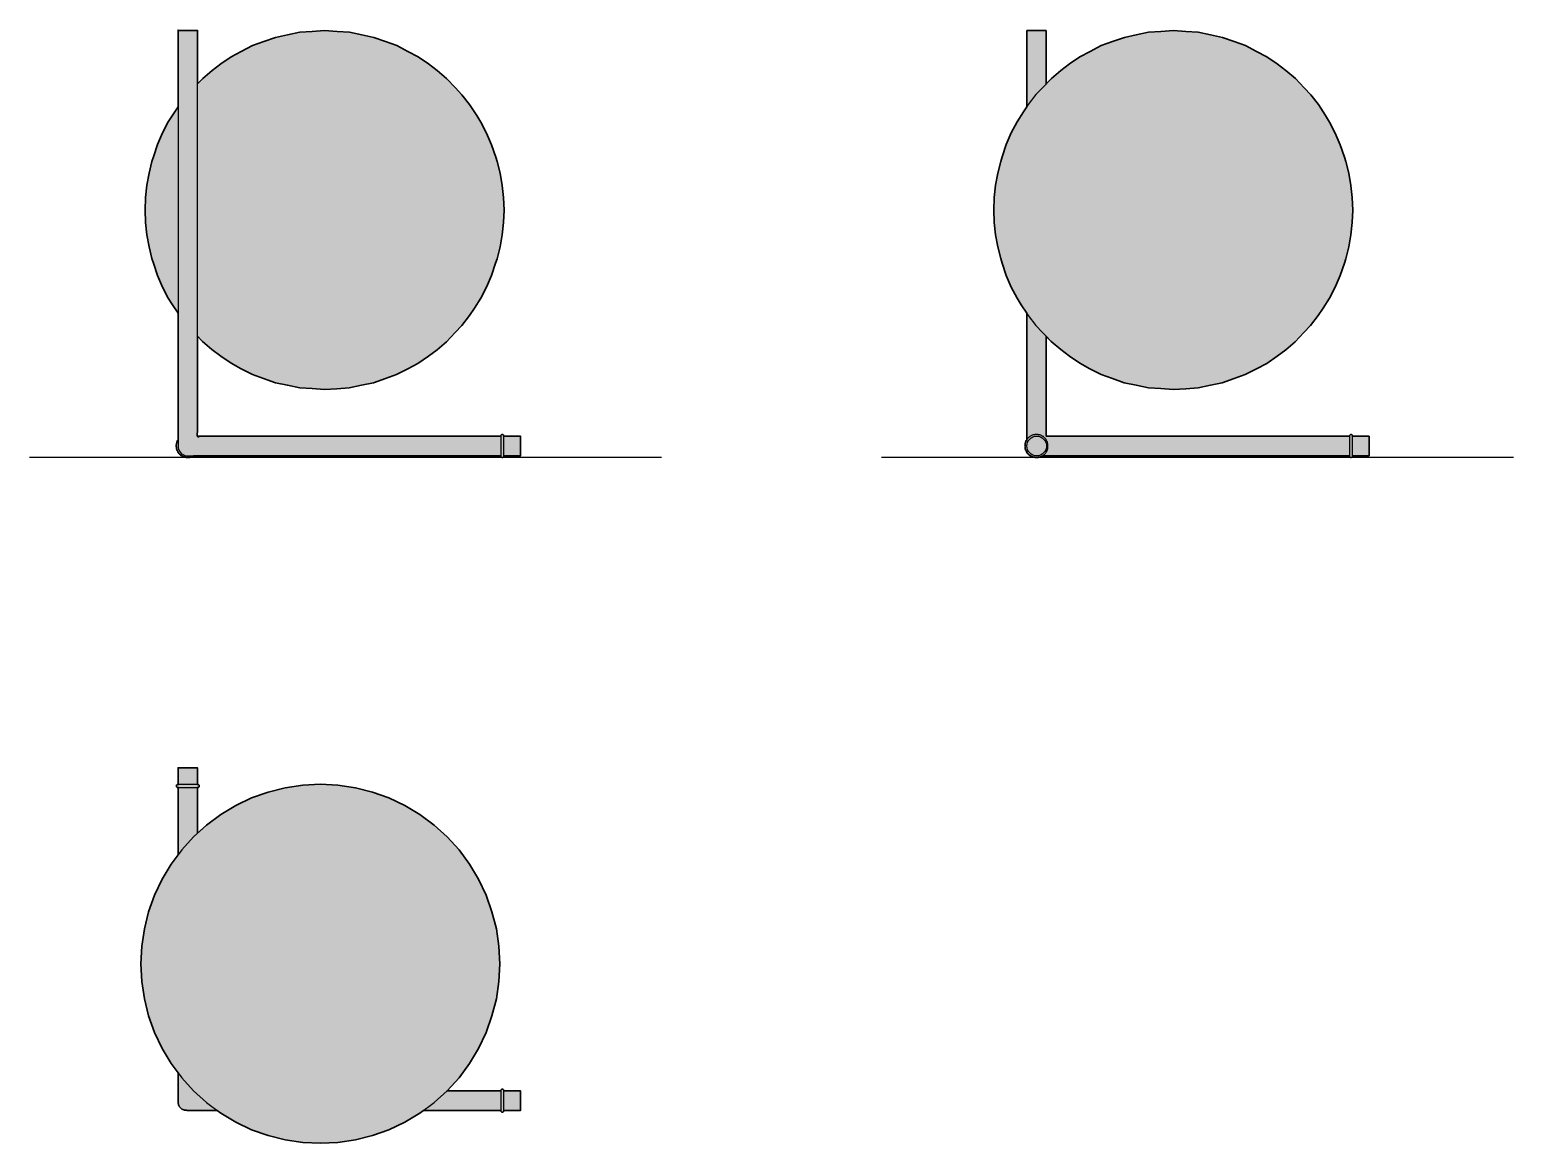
# Model space of a CAD drawing. Header units: millimetres. Extents: x -40 to 1182, y 41 to 957.
import ezdxf

# ---------------------------------------------------------------- set-up
doc = ezdxf.new("R2010")
doc.units = ezdxf.units.MM
doc.layers.add('Blocks', color=7, linetype='Continuous')
doc.layers.add('Blocks$Fill', color=7, linetype='Continuous', true_color=0xffffff)
for name, color, linetype, lineweight, true_color in [('Blocks$Inner', 7, 'Continuous', 25, 0x007f00), ('Blocks$Outline', 7, 'Continuous', 35, 0xff3f3f), ('Groud', 7, 'Continuous', 25, 0x243775)]:
    doc.layers.add(name, color=color, linetype=linetype, lineweight=lineweight, true_color=true_color)

# ---------------------------------------------------------------- blocks, each defined once
blk = doc.blocks.new('IC T2 Table Lamp Top')
at = {"layer": 'Blocks$Fill'}
blk.add_hatch(color=256, dxfattribs=at).paths.add_polyline_path([(54.6, 217.2), (52.4, 202.8), (51.7, 188.3), (52.4, 173.8), (54.6, 159.5), (58.1, 145.4), (63, 131.8), (69.2, 118.7), (76.6, 106.2), (82.3, 98.5), (82.3, 75.7), (82.3, 75.2), (82.4, 74.7), (82.4, 74.5), (82.4, 74.3), (82.4, 74), (82.5, 73.8), (82.5, 73.6), (82.5, 73.4), (82.6, 73.2), (82.6, 73), (82.7, 72.8), (82.7, 72.6), (82.8, 72.4), (82.8, 72.2), (82.9, 72), (83, 71.8), (83, 71.6), (83.1, 71.5), (83.2, 71.3), (83.3, 71.1), (83.4, 71), (83.5, 70.8), (83.6, 70.7), (83.7, 70.5), (83.8, 70.4), (83.9, 70.2), (84, 70.1), (84.1, 69.9), (84.2, 69.8), (84.3, 69.7), (84.5, 69.6), (84.6, 69.4), (84.7, 69.3), (84.9, 69.2), (85, 69.1), (85.2, 69), (85.3, 68.9), (85.5, 68.8), (85.6, 68.7), (85.8, 68.6), (85.9, 68.5), (86.1, 68.5), (86.3, 68.4), (86.5, 68.3), (86.7, 68.2), (86.8, 68.2), (87, 68.1), (87.2, 68.1), (87.4, 68), (87.6, 68), (87.8, 67.9), (88, 67.9), (88.2, 67.8), (88.5, 67.8), (88.7, 67.8), (88.9, 67.8), (89.1, 67.7), (89.4, 67.7), (89.8, 67.7), (90.3, 67.7), (114.4, 67.7), (117.4, 65.5), (129.8, 58), (142.9, 51.8), (156.6, 46.9), (170.6, 43.4), (185, 41.3), (199.5, 40.6), (213.9, 41.3), (228.3, 43.4), (242.3, 46.9), (256, 51.8), (269.1, 58), (281.5, 65.5), (284.5, 67.7), (348.1, 67.7), (348.1, 67.4), (348.1, 67.2), (348.2, 67), (348.3, 66.7), (348.5, 66.5), (348.6, 66.4), (348.9, 66.3), (349.1, 66.2), (349.3, 66.2), (349.6, 66.2), (349.8, 66.3), (350, 66.4), (350.2, 66.5), (350.4, 66.7), (350.5, 67), (350.6, 67.2), (350.6, 67.4), (350.6, 67.4), (350.6, 67.7), (364.3, 67.7), (364.3, 67.7), (364.3, 83.7), (357.5, 83.7), (350.6, 83.7), (350.6, 83.9), (350.6, 84.2), (350.5, 84.4), (350.4, 84.6), (350.2, 84.8), (350, 85), (349.8, 85.1), (349.6, 85.2), (349.3, 85.2), (349.1, 85.2), (348.9, 85.1), (348.6, 85), (348.5, 84.8), (348.3, 84.6), (348.2, 84.4), (348.1, 84.2), (348.1, 83.9), (348.1, 83.9), (348.1, 83.7), (303.7, 83.7), (303.9, 83.9), (313.7, 94.6), (322.3, 106.2), (329.8, 118.7), (336, 131.8), (340.8, 145.4), (344.4, 159.5), (346.5, 173.8), (347.2, 188.3), (346.5, 202.8), (344.4, 217.2), (340.8, 231.2), (336, 244.9), (329.8, 258), (322.3, 270.4), (313.7, 282.1), (303.9, 292.8), (293.2, 302.5), (281.5, 311.2), (269.1, 318.6), (256, 324.8), (242.3, 329.7), (228.3, 333.2), (213.9, 335.4), (199.5, 336.1), (185, 335.4), (170.6, 333.2), (156.6, 329.7), (142.9, 324.8), (129.8, 318.6), (117.4, 311.2), (105.7, 302.5), (98.3, 295.8), (98.3, 333.4), (98.6, 333.4), (98.8, 333.5), (99.1, 333.5), (99.3, 333.6), (99.5, 333.8), (99.6, 334), (99.7, 334.2), (99.8, 334.4), (99.8, 334.7), (99.8, 334.9), (99.7, 335.2), (99.6, 335.4), (99.5, 335.6), (99.3, 335.7), (99.1, 335.8), (98.8, 335.9), (98.6, 335.9), (98.6, 335.9), (98.3, 335.9), (98.3, 349.7), (98.3, 349.7), (82.3, 349.7), (82.3, 342.8), (82.3, 335.9), (82.1, 335.9), (81.8, 335.9), (81.6, 335.8), (81.4, 335.7), (81.2, 335.6), (81, 335.4), (80.9, 335.2), (80.9, 334.9), (80.8, 334.7), (80.9, 334.4), (80.9, 334.2), (81, 334), (81.2, 333.8), (81.4, 333.6), (81.6, 333.5), (81.8, 333.5), (82.1, 333.4), (82.3, 333.4), (82.3, 278.1), (76.6, 270.4), (69.2, 258), (63, 244.9), (58.1, 231.2)], flags=0)
at = {"layer": 'Blocks$Inner'}
for points in [[(98.1, 335.9), (98.1, 335.9), (98.2, 335.9), (98.3, 335.9), (98.3, 335.9), (98.3, 349.7), (98.3, 349.7), (98.2, 349.7), (98.1, 349.7), (98, 349.7), (97.9, 349.7), (97.7, 349.7), (97.6, 349.7), (97.4, 349.7), (97.2, 349.7), (97, 349.7), (96.8, 349.7), (96.5, 349.7), (96.3, 349.7), (96, 349.7), (95.7, 349.7), (95.4, 349.7), (95.1, 349.7), (94.8, 349.7), (94.4, 349.7), (94.1, 349.7), (93.8, 349.7), (93.4, 349.7), (93, 349.7), (92.7, 349.7), (92.3, 349.7), (91.9, 349.7), (91.1, 349.7), (90.3, 349.7), (89.6, 349.7), (88.8, 349.7), (88.4, 349.7), (88, 349.7), (87.6, 349.7), (87.3, 349.7), (86.9, 349.7), (86.6, 349.7), (86.2, 349.7), (85.9, 349.7), (85.6, 349.7), (85.3, 349.7), (85, 349.7), (84.7, 349.7), (84.4, 349.7), (84.2, 349.7), (83.9, 349.7), (83.7, 349.7), (83.5, 349.7), (83.3, 349.7), (83.1, 349.7), (82.9, 349.7), (82.8, 349.7), (82.7, 349.7), (82.6, 349.7), (82.5, 349.7), (82.4, 349.7), (82.3, 349.7), (82.3, 342.8), (82.3, 335.9), (82.4, 335.9), (82.5, 335.9), (82.6, 335.9), (82.6, 335.9)], [(82.6, 333.4), (82.5, 333.4), (82.3, 333.4), (82.3, 278.1)], [(98.3, 295.8), (98.3, 333.4), (98.2, 333.4), (98.1, 333.4)], [(348.1, 83.4), (348.1, 83.5), (348.1, 83.7), (303.7, 83.7)], [(350.6, 67.9), (350.6, 67.9), (350.6, 67.8), (350.6, 67.7), (350.6, 67.7), (364.3, 67.7), (364.3, 67.7), (364.3, 67.8), (364.3, 67.9), (364.3, 68), (364.3, 68.2), (364.3, 68.3), (364.3, 68.5), (364.3, 68.6), (364.3, 68.8), (364.3, 69), (364.3, 69.3), (364.3, 69.5), (364.3, 69.8), (364.3, 70), (364.3, 70.3), (364.3, 70.6), (364.3, 70.9), (364.3, 71.2), (364.3, 71.6), (364.3, 71.9), (364.3, 72.3), (364.3, 72.6), (364.3, 73), (364.3, 73.4), (364.3, 73.7), (364.3, 74.1), (364.3, 74.9), (364.3, 75.7), (364.3, 76.5), (364.3, 77.2), (364.3, 77.6), (364.3, 78), (364.3, 78.4), (364.3, 78.7), (364.3, 79.1), (364.3, 79.5), (364.3, 79.8), (364.3, 80.1), (364.3, 80.4), (364.3, 80.8), (364.3, 81.1), (364.3, 81.3), (364.3, 81.6), (364.3, 81.9), (364.3, 82.1), (364.3, 82.3), (364.3, 82.5), (364.3, 82.7), (364.3, 82.9), (364.3, 83.1), (364.3, 83.2), (364.3, 83.3), (364.3, 83.4), (364.3, 83.5), (364.3, 83.6), (364.3, 83.7), (357.5, 83.7), (350.6, 83.7), (350.6, 83.6), (350.6, 83.5), (350.6, 83.4), (350.6, 83.4)], [(284.5, 67.7), (348.1, 67.7), (348.1, 67.8), (348.1, 67.9)]]:
    blk.add_lwpolyline(points, dxfattribs=at)
for points in [[(54.6, 217.2), (52.4, 202.8), (51.7, 188.3), (52.4, 173.8), (54.6, 159.5), (58.1, 145.4), (63, 131.8), (69.2, 118.7), (76.6, 106.2), (85.3, 94.6), (95, 83.9), (105.7, 74.1), (117.4, 65.5), (129.8, 58), (142.9, 51.8), (156.6, 46.9), (170.6, 43.4), (185, 41.3), (199.5, 40.6), (213.9, 41.3), (228.3, 43.4), (242.3, 46.9), (256, 51.8), (269.1, 58), (281.5, 65.5), (293.2, 74.1), (303.9, 83.9), (313.7, 94.6), (322.3, 106.2), (329.8, 118.7), (336, 131.8), (340.8, 145.4), (344.4, 159.5), (346.5, 173.8), (347.2, 188.3), (346.5, 202.8), (344.4, 217.2), (340.8, 231.2), (336, 244.9), (329.8, 258), (322.3, 270.4), (313.7, 282.1), (303.9, 292.8), (293.2, 302.5), (281.5, 311.2), (269.1, 318.6), (256, 324.8), (242.3, 329.7), (228.3, 333.2), (213.9, 335.4), (199.5, 336.1), (185, 335.4), (170.6, 333.2), (156.6, 329.7), (142.9, 324.8), (129.8, 318.6), (117.4, 311.2), (105.7, 302.5), (95, 292.8), (85.3, 282.1), (76.6, 270.4), (69.2, 258), (63, 244.9), (58.1, 231.2)], [(82.1, 333.4), (82.1, 333.4), (82.1, 333.4), (82.2, 333.4), (82.2, 333.4), (82.3, 333.4), (82.4, 333.4), (82.6, 333.4), (82.7, 333.4), (82.9, 333.4), (83, 333.4), (83.2, 333.4), (83.4, 333.4), (83.7, 333.4), (83.9, 333.4), (84.2, 333.4), (84.5, 333.4), (84.8, 333.4), (85.1, 333.4), (85.4, 333.4), (85.7, 333.4), (86, 333.4), (86.4, 333.4), (86.8, 333.4), (87.1, 333.4), (87.5, 333.4), (87.9, 333.4), (88.3, 333.4), (88.7, 333.4), (89.1, 333.4), (89.5, 333.4), (89.9, 333.4), (90.3, 333.4), (90.7, 333.4), (91.1, 333.4), (91.5, 333.4), (91.9, 333.4), (92.3, 333.4), (92.7, 333.4), (93.1, 333.4), (93.4, 333.4), (93.8, 333.4), (94.2, 333.4), (94.5, 333.4), (94.9, 333.4), (95.2, 333.4), (95.5, 333.4), (95.8, 333.4), (96.1, 333.4), (96.4, 333.4), (96.7, 333.4), (96.9, 333.4), (97.2, 333.4), (97.4, 333.4), (97.6, 333.4), (97.8, 333.4), (97.9, 333.4), (98.1, 333.4), (98.2, 333.4), (98.3, 333.4), (98.4, 333.4), (98.5, 333.4), (98.5, 333.4), (98.6, 333.4), (98.6, 333.4), (98.8, 333.5), (99.1, 333.5), (99.3, 333.6), (99.5, 333.8), (99.6, 334), (99.7, 334.2), (99.8, 334.4), (99.8, 334.7), (99.8, 334.9), (99.7, 335.2), (99.6, 335.4), (99.5, 335.6), (99.3, 335.7), (99.1, 335.8), (98.8, 335.9), (98.6, 335.9), (98.6, 335.9), (98.5, 335.9), (98.5, 335.9), (98.4, 335.9), (98.3, 335.9), (98.2, 335.9), (98.1, 335.9), (97.9, 335.9), (97.8, 335.9), (97.6, 335.9), (97.4, 335.9), (97.2, 335.9), (96.9, 335.9), (96.7, 335.9), (96.4, 335.9), (96.1, 335.9), (95.8, 335.9), (95.5, 335.9), (95.2, 335.9), (94.9, 335.9), (94.5, 335.9), (94.2, 335.9), (93.8, 335.9), (93.4, 335.9), (93.1, 335.9), (92.7, 335.9), (92.3, 335.9), (91.9, 335.9), (91.5, 335.9), (91.1, 335.9), (90.7, 335.9), (90.3, 335.9), (89.9, 335.9), (89.5, 335.9), (89.1, 335.9), (88.7, 335.9), (88.3, 335.9), (87.9, 335.9), (87.5, 335.9), (87.1, 335.9), (86.8, 335.9), (86.4, 335.9), (86, 335.9), (85.7, 335.9), (85.4, 335.9), (85.1, 335.9), (84.8, 335.9), (84.5, 335.9), (84.2, 335.9), (83.9, 335.9), (83.7, 335.9), (83.4, 335.9), (83.2, 335.9), (83, 335.9), (82.9, 335.9), (82.7, 335.9), (82.6, 335.9), (82.4, 335.9), (82.3, 335.9), (82.2, 335.9), (82.2, 335.9), (82.1, 335.9), (82.1, 335.9), (82.1, 335.9), (81.8, 335.9), (81.6, 335.8), (81.4, 335.7), (81.2, 335.6), (81, 335.4), (80.9, 335.2), (80.9, 334.9), (80.8, 334.7), (80.9, 334.4), (80.9, 334.2), (81, 334), (81.2, 333.8), (81.4, 333.6), (81.6, 333.5), (81.8, 333.5)], [(350.6, 67.2), (350.6, 67.4), (350.6, 67.4), (350.6, 67.5), (350.6, 67.5), (350.6, 67.6), (350.6, 67.7), (350.6, 67.8), (350.6, 67.9), (350.6, 68.1), (350.6, 68.2), (350.6, 68.4), (350.6, 68.6), (350.6, 68.9), (350.6, 69.1), (350.6, 69.3), (350.6, 69.6), (350.6, 69.9), (350.6, 70.2), (350.6, 70.5), (350.6, 70.8), (350.6, 71.1), (350.6, 71.5), (350.6, 71.8), (350.6, 72.2), (350.6, 72.6), (350.6, 73), (350.6, 73.3), (350.6, 73.7), (350.6, 74.1), (350.6, 74.5), (350.6, 74.9), (350.6, 75.3), (350.6, 75.7), (350.6, 76.1), (350.6, 76.5), (350.6, 76.9), (350.6, 77.3), (350.6, 77.7), (350.6, 78.1), (350.6, 78.5), (350.6, 78.9), (350.6, 79.3), (350.6, 79.6), (350.6, 80), (350.6, 80.3), (350.6, 80.6), (350.6, 81), (350.6, 81.3), (350.6, 81.6), (350.6, 81.8), (350.6, 82.1), (350.6, 82.3), (350.6, 82.6), (350.6, 82.8), (350.6, 83), (350.6, 83.2), (350.6, 83.3), (350.6, 83.5), (350.6, 83.6), (350.6, 83.7), (350.6, 83.8), (350.6, 83.9), (350.6, 83.9), (350.6, 83.9), (350.6, 83.9), (350.6, 84.2), (350.5, 84.4), (350.4, 84.6), (350.2, 84.8), (350, 85), (349.8, 85.1), (349.6, 85.2), (349.3, 85.2), (349.1, 85.2), (348.9, 85.1), (348.6, 85), (348.5, 84.8), (348.3, 84.6), (348.2, 84.4), (348.1, 84.2), (348.1, 83.9), (348.1, 83.9), (348.1, 83.9), (348.1, 83.9), (348.1, 83.8), (348.1, 83.7), (348.1, 83.6), (348.1, 83.5), (348.1, 83.3), (348.1, 83.2), (348.1, 83), (348.1, 82.8), (348.1, 82.6), (348.1, 82.3), (348.1, 82.1), (348.1, 81.8), (348.1, 81.6), (348.1, 81.3), (348.1, 81), (348.1, 80.6), (348.1, 80.3), (348.1, 80), (348.1, 79.6), (348.1, 79.3), (348.1, 78.9), (348.1, 78.5), (348.1, 78.1), (348.1, 77.7), (348.1, 77.3), (348.1, 76.9), (348.1, 76.5), (348.1, 76.1), (348.1, 75.7), (348.1, 75.3), (348.1, 74.9), (348.1, 74.5), (348.1, 74.1), (348.1, 73.7), (348.1, 73.3), (348.1, 73), (348.1, 72.6), (348.1, 72.2), (348.1, 71.8), (348.1, 71.5), (348.1, 71.1), (348.1, 70.8), (348.1, 70.5), (348.1, 70.2), (348.1, 69.9), (348.1, 69.6), (348.1, 69.3), (348.1, 69.1), (348.1, 68.9), (348.1, 68.6), (348.1, 68.4), (348.1, 68.2), (348.1, 68.1), (348.1, 67.9), (348.1, 67.8), (348.1, 67.7), (348.1, 67.6), (348.1, 67.5), (348.1, 67.5), (348.1, 67.4), (348.1, 67.4), (348.1, 67.2), (348.2, 67), (348.3, 66.7), (348.5, 66.5), (348.6, 66.4), (348.9, 66.3), (349.1, 66.2), (349.3, 66.2), (349.6, 66.2), (349.8, 66.3), (350, 66.4), (350.2, 66.5), (350.4, 66.7), (350.5, 67)]]:
    blk.add_lwpolyline(points, close=True, dxfattribs=at)
for points, degree in [([(82.3, 98.5), (82.3, 75.7)], 1), ([(82.3, 75.7), (82.3, 67.7), (90.3, 67.7)], 2)]:
    blk.add_open_spline(points, degree=degree, dxfattribs=at)
blk.add_open_spline([(90.3, 67.7), (109.1, 67.7), (114.4, 67.7)], degree=1, knots=[40.981551, 40.981551, 61.996353, 67.323176, 67.323176], dxfattribs=at)
at = {"layer": 'Blocks$Outline'}
for points in [[(98.3, 335.9), (98.3, 349.7), (98.3, 349.7), (98.2, 349.7), (98.1, 349.7), (98, 349.7), (97.9, 349.7), (97.7, 349.7), (97.6, 349.7), (97.4, 349.7), (97.2, 349.7), (97, 349.7), (96.8, 349.7), (96.5, 349.7), (96.3, 349.7), (96, 349.7), (95.7, 349.7), (95.4, 349.7), (95.1, 349.7), (94.8, 349.7), (94.4, 349.7), (94.1, 349.7), (93.8, 349.7), (93.4, 349.7), (93, 349.7), (92.7, 349.7), (92.3, 349.7), (91.9, 349.7), (91.1, 349.7), (90.3, 349.7), (89.6, 349.7), (88.8, 349.7), (88.4, 349.7), (88, 349.7), (87.6, 349.7), (87.3, 349.7), (86.9, 349.7), (86.6, 349.7), (86.2, 349.7), (85.9, 349.7), (85.6, 349.7), (85.3, 349.7), (85, 349.7), (84.7, 349.7), (84.4, 349.7), (84.2, 349.7), (83.9, 349.7), (83.7, 349.7), (83.5, 349.7), (83.3, 349.7), (83.1, 349.7), (82.9, 349.7), (82.8, 349.7), (82.7, 349.7), (82.6, 349.7), (82.5, 349.7), (82.4, 349.7), (82.3, 349.7), (82.3, 342.8), (82.3, 335.9)], [(82.3, 335.9), (82.3, 335.9), (82.2, 335.9), (82.2, 335.9), (82.1, 335.9), (82.1, 335.9), (82.1, 335.9), (81.8, 335.9), (81.6, 335.8), (81.4, 335.7), (81.2, 335.6), (81, 335.4), (80.9, 335.2), (80.9, 334.9), (80.8, 334.7), (80.9, 334.4), (80.9, 334.2), (81, 334), (81.2, 333.8), (81.4, 333.6), (81.6, 333.5), (81.8, 333.5), (82.1, 333.4)], [(82.1, 333.4), (82.1, 333.4), (82.1, 333.4), (82.2, 333.4), (82.2, 333.4), (82.3, 333.4), (82.3, 333.4)], [(82.3, 333.4), (82.3, 278.1)], [(303.7, 83.7), (303.9, 83.9), (313.7, 94.6), (322.3, 106.2), (329.8, 118.7), (336, 131.8), (340.8, 145.4), (344.4, 159.5), (346.5, 173.8), (347.2, 188.3), (346.5, 202.8), (344.4, 217.2), (340.8, 231.2), (336, 244.9), (329.8, 258), (322.3, 270.4), (313.7, 282.1), (303.9, 292.8), (293.2, 302.5), (281.5, 311.2), (269.1, 318.6), (256, 324.8), (242.3, 329.7), (228.3, 333.2), (213.9, 335.4), (199.5, 336.1), (185, 335.4), (170.6, 333.2), (156.6, 329.7), (142.9, 324.8), (129.8, 318.6), (117.4, 311.2), (105.7, 302.5), (98.3, 295.8)], [(98.3, 333.4), (98.4, 333.4), (98.5, 333.4), (98.5, 333.4), (98.6, 333.4), (98.6, 333.4), (98.8, 333.5), (99.1, 333.5), (99.3, 333.6), (99.5, 333.8), (99.6, 334), (99.7, 334.2), (99.8, 334.4), (99.8, 334.7), (99.8, 334.9), (99.7, 335.2), (99.6, 335.4), (99.5, 335.6), (99.3, 335.7), (99.1, 335.8), (98.8, 335.9), (98.6, 335.9), (98.6, 335.9), (98.5, 335.9), (98.5, 335.9), (98.4, 335.9), (98.3, 335.9)], [(98.3, 295.8), (98.3, 333.4)], [(82.3, 278.1), (76.6, 270.4), (69.2, 258), (63, 244.9), (58.1, 231.2), (54.6, 217.2)], [(54.6, 217.2), (52.4, 202.8), (51.7, 188.3), (52.4, 173.8), (54.6, 159.5), (58.1, 145.4), (63, 131.8), (69.2, 118.7), (76.6, 106.2), (82.3, 98.5)], [(82.3, 98.5), (82.3, 75.7)], [(348.1, 83.7), (303.7, 83.7)], [(350.6, 83.7), (350.6, 83.7), (350.6, 83.8), (350.6, 83.9), (350.6, 83.9), (350.6, 83.9), (350.6, 83.9), (350.6, 84.2), (350.5, 84.4), (350.4, 84.6), (350.2, 84.8), (350, 85), (349.8, 85.1), (349.6, 85.2), (349.3, 85.2), (349.1, 85.2), (348.9, 85.1), (348.6, 85), (348.5, 84.8), (348.3, 84.6), (348.2, 84.4), (348.1, 84.2), (348.1, 83.9), (348.1, 83.9), (348.1, 83.9), (348.1, 83.9), (348.1, 83.8), (348.1, 83.7), (348.1, 83.7)], [(350.6, 67.7), (364.3, 67.7), (364.3, 67.7), (364.3, 67.8), (364.3, 67.9), (364.3, 68), (364.3, 68.2), (364.3, 68.3), (364.3, 68.5), (364.3, 68.6), (364.3, 68.8), (364.3, 69), (364.3, 69.3), (364.3, 69.5), (364.3, 69.8), (364.3, 70), (364.3, 70.3), (364.3, 70.6), (364.3, 70.9), (364.3, 71.2), (364.3, 71.6), (364.3, 71.9), (364.3, 72.3), (364.3, 72.6), (364.3, 73), (364.3, 73.4), (364.3, 73.7), (364.3, 74.1), (364.3, 74.9), (364.3, 75.7), (364.3, 76.5), (364.3, 77.2), (364.3, 77.6), (364.3, 78), (364.3, 78.4), (364.3, 78.7), (364.3, 79.1), (364.3, 79.5), (364.3, 79.8), (364.3, 80.1), (364.3, 80.4), (364.3, 80.8), (364.3, 81.1), (364.3, 81.3), (364.3, 81.6), (364.3, 81.9), (364.3, 82.1), (364.3, 82.3), (364.3, 82.5), (364.3, 82.7), (364.3, 82.9), (364.3, 83.1), (364.3, 83.2), (364.3, 83.3), (364.3, 83.4), (364.3, 83.5), (364.3, 83.6), (364.3, 83.7), (357.5, 83.7), (350.6, 83.7)], [(90.3, 67.7), (109.1, 67.7), (114.4, 67.7)], [(114.4, 67.7), (117.4, 65.5), (129.8, 58), (142.9, 51.8), (156.6, 46.9), (170.6, 43.4), (185, 41.3), (199.5, 40.6), (213.9, 41.3), (228.3, 43.4), (242.3, 46.9), (256, 51.8), (269.1, 58), (281.5, 65.5), (284.5, 67.7)], [(284.5, 67.7), (348.1, 67.7)], [(348.1, 67.7), (348.1, 67.6), (348.1, 67.5), (348.1, 67.5), (348.1, 67.4), (348.1, 67.4), (348.1, 67.2), (348.2, 67), (348.3, 66.7), (348.5, 66.5), (348.6, 66.4), (348.9, 66.3), (349.1, 66.2), (349.3, 66.2), (349.6, 66.2), (349.8, 66.3), (350, 66.4), (350.2, 66.5), (350.4, 66.7), (350.5, 67), (350.6, 67.2)], [(350.6, 67.2), (350.6, 67.4), (350.6, 67.4), (350.6, 67.5), (350.6, 67.5), (350.6, 67.6), (350.6, 67.7)]]:
    blk.add_lwpolyline(points, dxfattribs=at)
blk.add_open_spline([(82.3, 75.7), (82.3, 67.7), (90.3, 67.7)], degree=2, dxfattribs=at)
blk = doc.blocks.new('IC T2 Table Lamp Front')
at = {"layer": 'Blocks$Fill'}
blk.add_hatch(color=256, dxfattribs=at).paths.add_polyline_path([(119.9, 351.5), (119.7, 351.5), (119.7, 288.7), (117, 284.5), (111.7, 276.2), (107, 267.2), (102.9, 257.6), (99.5, 247.4), (98.3, 243.7), (95.8, 234.1), (94.1, 224.1), (93, 214), (92.6, 203.7), (93, 193.5), (94.1, 183.4), (95.8, 173.4), (98.3, 163.8), (99.5, 160), (102.9, 149.9), (106.9, 140.3), (111.7, 131.3), (115.2, 125.8), (119.7, 118.7), (119.7, 14.6), (119.6, 14.3), (119.3, 13.9), (119.1, 13.5), (118.9, 13.1), (118.8, 12.6), (118.6, 12.2), (118.5, 11.7), (118.4, 11.3), (118.3, 10.8), (118.3, 10.4), (118.3, 9.9), (118.2, 9.4), (118.3, 9), (118.3, 8.5), (118.4, 8), (118.4, 7.6), (118.5, 7.1), (118.7, 6.7), (118.8, 6.2), (119, 5.8), (119.2, 5.4), (119.4, 5), (119.6, 4.6), (119.9, 4.2), (120.2, 3.8), (120.4, 3.4), (120.7, 3.1), (121.1, 2.7), (121.4, 2.4), (121.8, 2.1), (122.1, 1.8), (122.5, 1.6), (122.9, 1.3), (123.3, 1.1), (123.7, 0.9), (124.2, 0.7), (124.6, 0.5), (125, 0.4), (125.5, 0.3), (126, 0.2), (126.4, 0.1), (126.9, 0), (127.3, 0), (127.8, 0), (128.3, 0), (128.7, 0.1), (129.2, 0.1), (129.7, 0.2), (130.1, 0.3), (130.6, 0.4), (131, 0.6), (131.4, 0.7), (131.9, 0.9), (132.3, 1.2), (132.7, 1.4), (132.9, 1.5), (165.2, 1.5), (385.5, 1.5), (385.5, 1.5), (385.5, 1.4), (385.5, 1.3), (385.5, 1.3), (385.5, 1.3), (385.5, 1), (385.6, 0.8), (385.7, 0.6), (385.9, 0.4), (386.1, 0.2), (386.3, 0.1), (386.5, 0), (386.7, 0), (387, 0), (387.2, 0.1), (387.4, 0.2), (387.6, 0.4), (387.8, 0.6), (387.9, 0.8), (388, 1), (388, 1.3), (388, 1.3), (388, 1.3), (388, 1.4), (388, 1.5), (388, 1.5), (401.7, 1.5), (401.7, 1.5), (401.7, 1.7), (401.7, 1.7), (401.7, 1.8), (401.7, 2), (401.7, 2.1), (401.7, 2.3), (401.7, 2.4), (401.7, 2.6), (401.7, 2.8), (401.7, 3.1), (401.7, 3.3), (401.7, 3.6), (401.7, 3.8), (401.7, 4.1), (401.7, 4.4), (401.7, 4.7), (401.7, 5.1), (401.7, 5.4), (401.7, 5.7), (401.7, 6.1), (401.7, 6.4), (401.7, 6.8), (401.7, 7.2), (401.7, 7.6), (401.7, 7.9), (401.7, 8.7), (401.7, 9.5), (401.7, 10.3), (401.7, 11.1), (401.7, 11.4), (401.7, 11.8), (401.7, 12.2), (401.7, 12.6), (401.7, 12.9), (401.7, 13.3), (401.7, 13.6), (401.7, 13.9), (401.7, 14.3), (401.7, 14.6), (401.7, 14.9), (401.7, 15.2), (401.7, 15.4), (401.7, 15.7), (401.7, 15.9), (401.7, 16.2), (401.7, 16.4), (401.7, 16.6), (401.7, 16.7), (401.7, 16.9), (401.7, 17), (401.7, 17.2), (401.7, 17.3), (401.7, 17.3), (401.7, 17.5), (401.7, 17.5), (388, 17.5), (388, 17.6), (388, 17.7), (388, 17.7), (388, 17.7), (388, 17.7), (388, 18), (387.9, 18.2), (387.8, 18.4), (387.6, 18.6), (387.4, 18.8), (387.2, 18.9), (387, 19), (386.7, 19), (386.5, 19), (386.3, 18.9), (386.1, 18.8), (385.9, 18.6), (385.7, 18.4), (385.6, 18.2), (385.5, 18), (385.5, 17.7), (385.5, 17.7), (385.5, 17.7), (385.5, 17.7), (385.5, 17.6), (385.5, 17.5), (165.2, 17.5), (135.7, 17.5), (135.7, 99.8), (139.9, 95.4), (147.7, 88.8), (154.9, 83.3), (163.4, 77.6), (171.8, 73.1), (181, 68.4), (190.2, 65), (200, 61.6), (209.8, 59.5), (219.9, 57.4), (230.1, 56.7), (240.3, 55.9), (250.6, 56.6), (260.8, 57.4), (270.9, 59.5), (280.7, 61.5), (290.5, 65), (299.7, 68.4), (308.9, 73), (317.3, 77.5), (325.8, 83.3), (333, 88.7), (340.8, 95.3), (348, 102.9), (353.5, 108.7), (359.8, 116.8), (363.7, 122.9), (369.1, 131.2), (373.8, 140.2), (377.9, 149.8), (381.3, 159.9), (382.5, 163.6), (384.9, 173.3), (386.7, 183.2), (387.8, 193.4), (388.1, 203.6), (387.8, 213.9), (386.7, 224), (385, 234), (382.5, 243.6), (381.3, 247.3), (377.9, 257.5), (373.8, 267.1), (369.1, 276.1), (365.6, 281.6), (359.9, 290.5), (353.6, 298.6), (348.1, 304.4), (340.9, 312), (333.1, 318.6), (325.9, 324), (317.4, 329.8), (309, 334.3), (299.8, 339), (290.6, 342.3), (280.8, 345.8), (271, 347.9), (260.9, 350), (250.7, 350.7), (240.5, 351.4), (230.2, 350.7), (220, 350), (209.9, 347.9), (200.1, 345.8), (190.3, 342.4), (181.1, 339), (171.9, 334.3), (163.5, 329.8), (155, 324.1), (147.8, 318.6), (140, 312.1), (135.7, 307.6), (135.7, 351.5), (135.6, 351.5), (135.1, 351.5), (134.4, 351.5), (133.4, 351.5), (132.2, 351.5), (130.8, 351.5), (129.3, 351.5), (127.7, 351.5), (126.2, 351.5), (124.7, 351.5), (123.3, 351.5), (122.1, 351.5), (121.1, 351.5), (120.4, 351.5)], flags=0)
at = {"layer": 'Blocks$Inner'}
blk.add_line((119.7, 118.7), (119.7, 14.6), dxfattribs=at)
for points in [[(93, 193.5), (94.1, 183.4), (95.8, 173.4), (98.3, 163.8), (99.5, 160), (102.9, 149.9), (106.9, 140.3), (111.7, 131.3), (115.2, 125.8), (120.9, 116.9), (127.2, 108.8), (132.7, 103), (139.9, 95.4), (147.7, 88.8), (154.9, 83.3), (163.4, 77.6), (171.8, 73.1), (181, 68.4), (190.2, 65), (200, 61.6), (209.8, 59.5), (219.9, 57.4), (230.1, 56.7), (240.3, 55.9), (250.6, 56.6), (260.8, 57.4), (270.9, 59.5), (280.7, 61.5), (290.5, 65), (299.7, 68.4), (308.9, 73), (317.3, 77.5), (325.8, 83.3), (333, 88.7), (340.8, 95.3), (348, 102.9), (353.5, 108.7), (359.8, 116.8), (363.7, 122.9), (369.1, 131.2), (373.8, 140.2), (377.9, 149.8), (381.3, 159.9), (382.5, 163.6), (384.9, 173.3), (386.7, 183.2), (387.8, 193.4), (388.1, 203.6), (387.8, 213.9), (386.7, 224), (385, 234), (382.5, 243.6), (381.3, 247.3), (377.9, 257.5), (373.8, 267.1), (369.1, 276.1), (365.6, 281.6), (359.9, 290.5), (353.6, 298.6), (348.1, 304.4), (340.9, 312), (333.1, 318.6), (325.9, 324), (317.4, 329.8), (309, 334.3), (299.8, 339), (290.6, 342.3), (280.8, 345.8), (271, 347.9), (260.9, 350), (250.7, 350.7), (240.5, 351.4), (230.2, 350.7), (220, 350), (209.9, 347.9), (200.1, 345.8), (190.3, 342.4), (181.1, 339), (171.9, 334.3), (163.5, 329.8), (155, 324.1), (147.8, 318.6), (140, 312.1), (132.7, 304.4), (127.3, 298.7), (121, 290.6), (117, 284.5), (111.7, 276.2), (107, 267.2), (102.9, 257.6), (99.5, 247.4), (98.3, 243.7), (95.8, 234.1), (94.1, 224.1), (93, 214), (92.6, 203.7)], [(118.2, 9.4), (118.3, 9), (118.3, 8.5), (118.4, 8), (118.4, 7.6), (118.5, 7.1), (118.7, 6.7), (118.8, 6.2), (119, 5.8), (119.2, 5.4), (119.4, 5), (119.6, 4.6), (119.9, 4.2), (120.2, 3.8), (120.4, 3.4), (120.7, 3.1), (121.1, 2.7), (121.4, 2.4), (121.8, 2.1), (122.1, 1.8), (122.5, 1.6), (122.9, 1.3), (123.3, 1.1), (123.7, 0.9), (124.2, 0.7), (124.6, 0.5), (125, 0.4), (125.5, 0.3), (126, 0.2), (126.4, 0.1), (126.9, 0), (127.3, 0), (127.8, 0), (128.3, 0), (128.7, 0.1), (129.2, 0.1), (129.7, 0.2), (130.1, 0.3), (130.6, 0.4), (131, 0.6), (131.4, 0.7), (131.9, 0.9), (132.3, 1.2), (132.7, 1.4), (133.1, 1.6), (133.5, 1.9), (133.8, 2.2), (134.2, 2.5), (134.5, 2.8), (134.8, 3.2), (135.1, 3.5), (135.4, 3.9), (135.7, 4.3), (135.9, 4.7), (136.2, 5.1), (136.4, 5.5), (136.5, 5.9), (136.7, 6.4), (136.9, 6.8), (137, 7.2), (137.1, 7.7), (137.2, 8.2), (137.2, 8.6), (137.2, 9.1), (137.2, 9.6), (137.2, 10), (137.2, 10.5), (137.1, 11), (137.1, 11.4), (136.9, 11.9), (136.8, 12.3), (136.7, 12.8), (136.5, 13.2), (136.3, 13.6), (136.1, 14), (135.9, 14.4), (135.6, 14.8), (135.3, 15.2), (135.1, 15.6), (134.7, 15.9), (134.4, 16.3), (134.1, 16.6), (133.7, 16.9), (133.4, 17.2), (133, 17.4), (132.6, 17.7), (132.2, 17.9), (131.8, 18.1), (131.3, 18.3), (130.9, 18.5), (130.4, 18.6), (130, 18.7), (129.5, 18.8), (129.1, 18.9), (128.6, 19), (128.2, 19), (127.7, 19), (127.2, 19), (126.8, 18.9), (126.3, 18.9), (125.8, 18.8), (125.4, 18.7), (124.9, 18.6), (124.5, 18.4), (124.1, 18.3), (123.6, 18.1), (123.2, 17.8), (122.8, 17.6), (122.4, 17.4), (122, 17.1), (121.7, 16.8), (121.3, 16.5), (121, 16.2), (120.7, 15.8), (120.4, 15.5), (120.1, 15.1), (119.8, 14.7), (119.6, 14.3), (119.3, 13.9), (119.1, 13.5), (118.9, 13.1), (118.8, 12.6), (118.6, 12.2), (118.5, 11.7), (118.4, 11.3), (118.3, 10.8), (118.3, 10.4), (118.3, 9.9)], [(385.5, 1.3), (385.5, 1), (385.6, 0.8), (385.7, 0.6), (385.9, 0.4), (386.1, 0.2), (386.3, 0.1), (386.5, 0), (386.7, 0), (387, 0), (387.2, 0.1), (387.4, 0.2), (387.6, 0.4), (387.8, 0.6), (387.9, 0.8), (388, 1), (388, 1.3), (388, 1.3), (388, 1.3), (388, 1.4), (388, 1.5), (388, 1.6), (388, 1.7), (388, 1.9), (388, 2), (388, 2.2), (388, 2.4), (388, 2.6), (388, 2.8), (388, 3.1), (388, 3.4), (388, 3.6), (388, 3.9), (388, 4.2), (388, 4.5), (388, 4.9), (388, 5.2), (388, 5.6), (388, 5.9), (388, 6.3), (388, 6.7), (388, 7.1), (388, 7.4), (388, 7.8), (388, 8.2), (388, 8.6), (388, 9), (388, 9.4), (388, 9.9), (388, 10.3), (388, 10.7), (388, 11.1), (388, 11.5), (388, 11.8), (388, 12.2), (388, 12.6), (388, 13), (388, 13.3), (388, 13.7), (388, 14), (388, 14.4), (388, 14.7), (388, 15), (388, 15.3), (388, 15.6), (388, 15.8), (388, 16.1), (388, 16.3), (388, 16.5), (388, 16.8), (388, 16.9), (388, 17.1), (388, 17.2), (388, 17.4), (388, 17.5), (388, 17.6), (388, 17.7), (388, 17.7), (388, 17.7), (388, 18), (387.9, 18.2), (387.8, 18.4), (387.6, 18.6), (387.4, 18.8), (387.2, 18.9), (387, 19), (386.7, 19), (386.5, 19), (386.3, 18.9), (386.1, 18.8), (385.9, 18.6), (385.7, 18.4), (385.6, 18.2), (385.5, 18), (385.5, 17.7), (385.5, 17.7), (385.5, 17.7), (385.5, 17.6), (385.5, 17.5), (385.5, 17.4), (385.5, 17.2), (385.5, 17.1), (385.5, 16.9), (385.5, 16.8), (385.5, 16.5), (385.5, 16.3), (385.5, 16.1), (385.5, 15.8), (385.5, 15.6), (385.5, 15.3), (385.5, 15), (385.5, 14.7), (385.5, 14.4), (385.5, 14), (385.5, 13.7), (385.5, 13.3), (385.5, 13), (385.5, 12.6), (385.5, 12.2), (385.5, 11.8), (385.5, 11.5), (385.5, 11.1), (385.5, 10.7), (385.5, 10.3), (385.5, 9.9), (385.5, 9.4), (385.5, 9), (385.5, 8.6), (385.5, 8.2), (385.5, 7.8), (385.5, 7.4), (385.5, 7.1), (385.5, 6.7), (385.5, 6.3), (385.5, 5.9), (385.5, 5.6), (385.5, 5.2), (385.5, 4.9), (385.5, 4.5), (385.5, 4.2), (385.5, 3.9), (385.5, 3.6), (385.5, 3.4), (385.5, 3.1), (385.5, 2.8), (385.5, 2.6), (385.5, 2.4), (385.5, 2.2), (385.5, 2), (385.5, 1.9), (385.5, 1.7), (385.5, 1.6), (385.5, 1.5), (385.5, 1.4), (385.5, 1.3), (385.5, 1.3)]]:
    blk.add_lwpolyline(points, close=True, dxfattribs=at)
for points in [[(135.7, 307.6), (135.7, 351.5), (135.6, 351.5), (135.1, 351.5), (134.4, 351.5), (133.4, 351.5), (132.2, 351.5), (130.8, 351.5), (129.3, 351.5), (127.7, 351.5), (126.2, 351.5), (124.7, 351.5), (123.3, 351.5), (122.1, 351.5), (121.1, 351.5), (120.4, 351.5), (119.9, 351.5), (119.7, 351.5), (119.7, 288.7)], [(385.5, 17.2), (385.5, 17.3), (385.5, 17.5), (165.2, 17.5), (135.7, 17.5), (135.7, 99.8)], [(388, 1.8), (388, 1.7), (388, 1.5), (388, 1.5), (401.7, 1.5), (401.7, 1.5), (401.7, 1.7), (401.7, 1.7), (401.7, 1.8), (401.7, 2), (401.7, 2.1), (401.7, 2.3), (401.7, 2.4), (401.7, 2.6), (401.7, 2.8), (401.7, 3.1), (401.7, 3.3), (401.7, 3.6), (401.7, 3.8), (401.7, 4.1), (401.7, 4.4), (401.7, 4.7), (401.7, 5.1), (401.7, 5.4), (401.7, 5.7), (401.7, 6.1), (401.7, 6.4), (401.7, 6.8), (401.7, 7.2), (401.7, 7.6), (401.7, 7.9), (401.7, 8.7), (401.7, 9.5), (401.7, 10.3), (401.7, 11.1), (401.7, 11.4), (401.7, 11.8), (401.7, 12.2), (401.7, 12.6), (401.7, 12.9), (401.7, 13.3), (401.7, 13.6), (401.7, 13.9), (401.7, 14.3), (401.7, 14.6), (401.7, 14.9), (401.7, 15.2), (401.7, 15.4), (401.7, 15.7), (401.7, 15.9), (401.7, 16.2), (401.7, 16.4), (401.7, 16.6), (401.7, 16.7), (401.7, 16.9), (401.7, 17), (401.7, 17.2), (401.7, 17.3), (401.7, 17.3), (401.7, 17.5), (401.7, 17.5), (388, 17.5), (388, 17.5), (388, 17.3), (388, 17.2)], [(132.9, 1.5), (165.2, 1.5), (385.5, 1.5), (385.5, 1.7), (385.5, 1.8)]]:
    blk.add_lwpolyline(points, dxfattribs=at)
blk.add_circle((127.9, 9.5), 8.13, dxfattribs=at)
at = {"layer": 'Blocks$Outline'}
for points in [[(119.9, 351.5), (119.7, 351.5)], [(119.7, 351.5), (119.7, 288.7)], [(120.4, 351.5), (119.9, 351.5)], [(121.1, 351.5), (120.4, 351.5)], [(122.1, 351.5), (121.1, 351.5)], [(123.3, 351.5), (122.1, 351.5)], [(124.7, 351.5), (123.3, 351.5)], [(126.2, 351.5), (124.7, 351.5)], [(127.7, 351.5), (126.2, 351.5)], [(129.3, 351.5), (127.7, 351.5)], [(130.8, 351.5), (129.3, 351.5)], [(132.2, 351.5), (130.8, 351.5)], [(133.4, 351.5), (132.2, 351.5)], [(134.4, 351.5), (133.4, 351.5)], [(135.1, 351.5), (134.4, 351.5)], [(135.6, 351.5), (135.1, 351.5)], [(135.7, 351.5), (135.6, 351.5)], [(135.7, 307.6), (135.7, 351.5)], [(190.3, 342.4), (181.1, 339)], [(200.1, 345.8), (190.3, 342.4)], [(209.9, 347.9), (200.1, 345.8)], [(220, 350), (209.9, 347.9)], [(230.2, 350.7), (220, 350)], [(240.5, 351.4), (230.2, 350.7)], [(250.7, 350.7), (240.5, 351.4)], [(260.9, 350), (250.7, 350.7)], [(271, 347.9), (260.9, 350)], [(280.8, 345.8), (271, 347.9)], [(290.6, 342.3), (280.8, 345.8)], [(299.8, 339), (290.6, 342.3)], [(171.9, 334.3), (163.5, 329.8)], [(181.1, 339), (171.9, 334.3)], [(309, 334.3), (299.8, 339)], [(317.4, 329.8), (309, 334.3)], [(147.8, 318.6), (140, 312.1)], [(155, 324.1), (147.8, 318.6)], [(163.5, 329.8), (155, 324.1)], [(325.9, 324), (317.4, 329.8)], [(333.1, 318.6), (325.9, 324)], [(340.9, 312), (333.1, 318.6)], [(140, 312.1), (135.7, 307.6)], [(348.1, 304.4), (340.9, 312)], [(353.6, 298.6), (348.1, 304.4)], [(359.9, 290.5), (353.6, 298.6)], [(117, 284.5), (111.7, 276.2)], [(119.7, 288.7), (117, 284.5)], [(365.6, 281.6), (359.9, 290.5)], [(369.1, 276.1), (365.6, 281.6)], [(111.7, 276.2), (107, 267.2)], [(373.8, 267.1), (369.1, 276.1)], [(102.9, 257.6), (99.5, 247.4)], [(107, 267.2), (102.9, 257.6)], [(377.9, 257.5), (373.8, 267.1)], [(381.3, 247.3), (377.9, 257.5)], [(99.5, 247.4), (98.3, 243.7)], [(382.5, 243.6), (381.3, 247.3)], [(95.8, 234.1), (94.1, 224.1)], [(98.3, 243.7), (95.8, 234.1)], [(385, 234), (382.5, 243.6)], [(386.7, 224), (385, 234)], [(94.1, 224.1), (93, 214)], [(387.8, 213.9), (386.7, 224)], [(93, 214), (92.6, 203.7)], [(388.1, 203.6), (387.8, 213.9)], [(92.6, 203.7), (93, 193.5)], [(387.8, 193.4), (388.1, 203.6)], [(93, 193.5), (94.1, 183.4)], [(94.1, 183.4), (95.8, 173.4)], [(386.7, 183.2), (387.8, 193.4)], [(95.8, 173.4), (98.3, 163.8)], [(382.5, 163.6), (384.9, 173.3)], [(384.9, 173.3), (386.7, 183.2)], [(98.3, 163.8), (99.5, 160)], [(99.5, 160), (102.9, 149.9)], [(377.9, 149.8), (381.3, 159.9)], [(381.3, 159.9), (382.5, 163.6)], [(102.9, 149.9), (106.9, 140.3)], [(373.8, 140.2), (377.9, 149.8)], [(106.9, 140.3), (111.7, 131.3)], [(369.1, 131.2), (373.8, 140.2)], [(111.7, 131.3), (115.2, 125.8)], [(115.2, 125.8), (119.7, 118.7)], [(359.8, 116.8), (363.7, 122.9)], [(363.7, 122.9), (369.1, 131.2)], [(119.7, 118.7), (119.7, 14.6)], [(353.5, 108.7), (359.8, 116.8)], [(135.7, 17.5), (135.7, 99.8)], [(135.7, 99.8), (139.9, 95.4)], [(340.8, 95.3), (348, 102.9)], [(348, 102.9), (353.5, 108.7)], [(139.9, 95.4), (147.7, 88.8)], [(147.7, 88.8), (154.9, 83.3)], [(325.8, 83.3), (333, 88.7)], [(333, 88.7), (340.8, 95.3)], [(154.9, 83.3), (163.4, 77.6)], [(163.4, 77.6), (171.8, 73.1)], [(308.9, 73), (317.3, 77.5)], [(317.3, 77.5), (325.8, 83.3)], [(171.8, 73.1), (181, 68.4)], [(181, 68.4), (190.2, 65)], [(190.2, 65), (200, 61.6)], [(200, 61.6), (209.8, 59.5)], [(270.9, 59.5), (280.7, 61.5)], [(280.7, 61.5), (290.5, 65)], [(290.5, 65), (299.7, 68.4)], [(299.7, 68.4), (308.9, 73)], [(209.8, 59.5), (219.9, 57.4)], [(219.9, 57.4), (230.1, 56.7)], [(230.1, 56.7), (240.3, 55.9)], [(240.3, 55.9), (250.6, 56.6)], [(250.6, 56.6), (260.8, 57.4)], [(260.8, 57.4), (270.9, 59.5)], [(118.8, 12.6), (118.6, 12.2)], [(118.9, 13.1), (118.8, 12.6)], [(119.1, 13.5), (118.9, 13.1)], [(119.3, 13.9), (119.1, 13.5)], [(119.6, 14.3), (119.3, 13.9)], [(119.7, 14.6), (119.6, 14.3)], [(165.2, 17.5), (135.7, 17.5)], [(385.5, 17.5), (165.2, 17.5)], [(385.6, 18.2), (385.5, 18)], [(385.5, 18), (385.5, 17.7)], [(385.5, 17.7), (385.5, 17.7)], [(385.5, 17.7), (385.5, 17.7)], [(385.5, 17.7), (385.5, 17.7)], [(385.5, 17.7), (385.5, 17.6)], [(385.5, 17.6), (385.5, 17.5)], [(385.7, 18.4), (385.6, 18.2)], [(385.9, 18.6), (385.7, 18.4)], [(386.1, 18.8), (385.9, 18.6)], [(386.3, 18.9), (386.1, 18.8)], [(386.5, 19), (386.3, 18.9)], [(386.7, 19), (386.5, 19)], [(387, 19), (386.7, 19)], [(387.2, 18.9), (387, 19)], [(387.4, 18.8), (387.2, 18.9)], [(387.6, 18.6), (387.4, 18.8)], [(387.8, 18.4), (387.6, 18.6)], [(387.9, 18.2), (387.8, 18.4)], [(388, 18), (387.9, 18.2)], [(388, 17.7), (388, 18)], [(388, 17.6), (388, 17.7)], [(388, 17.7), (388, 17.7)], [(388, 17.7), (388, 17.7)], [(388, 17.7), (388, 17.7)], [(388, 17.5), (388, 17.6)], [(401.7, 17.5), (388, 17.5)], [(401.7, 17.3), (401.7, 17.5)], [(401.7, 17.5), (401.7, 17.5)], [(401.7, 17.2), (401.7, 17.3)], [(401.7, 17.3), (401.7, 17.3)], [(401.7, 17), (401.7, 17.2)], [(401.7, 16.9), (401.7, 17)], [(401.7, 16.7), (401.7, 16.9)], [(401.7, 16.6), (401.7, 16.7)], [(401.7, 16.4), (401.7, 16.6)], [(401.7, 16.2), (401.7, 16.4)], [(401.7, 15.9), (401.7, 16.2)], [(401.7, 15.7), (401.7, 15.9)], [(401.7, 15.4), (401.7, 15.7)], [(401.7, 15.2), (401.7, 15.4)], [(401.7, 14.9), (401.7, 15.2)], [(401.7, 14.6), (401.7, 14.9)], [(401.7, 14.3), (401.7, 14.6)], [(401.7, 13.9), (401.7, 14.3)], [(401.7, 13.6), (401.7, 13.9)], [(401.7, 13.3), (401.7, 13.6)], [(401.7, 12.9), (401.7, 13.3)], [(401.7, 12.6), (401.7, 12.9)], [(401.7, 12.2), (401.7, 12.6)], [(118.3, 9.9), (118.2, 9.4)], [(118.2, 9.4), (118.3, 9)], [(118.4, 11.3), (118.3, 10.8)], [(118.3, 10.8), (118.3, 10.4)], [(118.3, 10.4), (118.3, 9.9)], [(118.3, 9), (118.3, 8.5)], [(118.3, 8.5), (118.4, 8)], [(118.5, 11.7), (118.4, 11.3)], [(118.4, 8), (118.4, 7.6)], [(118.4, 7.6), (118.5, 7.1)], [(118.6, 12.2), (118.5, 11.7)], [(118.5, 7.1), (118.7, 6.7)], [(118.7, 6.7), (118.8, 6.2)], [(118.8, 6.2), (119, 5.8)], [(119, 5.8), (119.2, 5.4)], [(119.2, 5.4), (119.4, 5)], [(119.4, 5), (119.6, 4.6)], [(119.6, 4.6), (119.9, 4.2)], [(119.9, 4.2), (120.2, 3.8)], [(120.2, 3.8), (120.4, 3.4)], [(120.4, 3.4), (120.7, 3.1)], [(120.7, 3.1), (121.1, 2.7)], [(121.1, 2.7), (121.4, 2.4)], [(121.4, 2.4), (121.8, 2.1)], [(121.8, 2.1), (122.1, 1.8)], [(122.1, 1.8), (122.5, 1.6)], [(122.5, 1.6), (122.9, 1.3)], [(122.9, 1.3), (123.3, 1.1)], [(123.3, 1.1), (123.7, 0.9)], [(123.7, 0.9), (124.2, 0.7)], [(124.2, 0.7), (124.6, 0.5)], [(124.6, 0.5), (125, 0.4)], [(125, 0.4), (125.5, 0.3)], [(125.5, 0.3), (126, 0.2)], [(126, 0.2), (126.4, 0.1)], [(126.4, 0.1), (126.9, 0)], [(126.9, 0), (127.3, 0)], [(127.3, 0), (127.8, 0)], [(127.8, 0), (128.3, 0)], [(128.3, 0), (128.7, 0.1)], [(128.7, 0.1), (129.2, 0.1)], [(129.2, 0.1), (129.7, 0.2)], [(129.7, 0.2), (130.1, 0.3)], [(130.1, 0.3), (130.6, 0.4)], [(130.6, 0.4), (131, 0.6)], [(131, 0.6), (131.4, 0.7)], [(131.4, 0.7), (131.9, 0.9)], [(131.9, 0.9), (132.3, 1.2)], [(132.3, 1.2), (132.7, 1.4)], [(132.7, 1.4), (132.9, 1.5)], [(132.9, 1.5), (165.2, 1.5)], [(165.2, 1.5), (385.5, 1.5)], [(385.5, 1.5), (385.5, 1.5)], [(385.5, 1.5), (385.5, 1.4)], [(385.5, 1.4), (385.5, 1.3)], [(385.5, 1.3), (385.5, 1.3)], [(385.5, 1.3), (385.5, 1.3)], [(385.5, 1.3), (385.5, 1)], [(385.5, 1), (385.6, 0.8)], [(385.6, 0.8), (385.7, 0.6)], [(385.7, 0.6), (385.9, 0.4)], [(385.9, 0.4), (386.1, 0.2)], [(386.1, 0.2), (386.3, 0.1)], [(386.3, 0.1), (386.5, 0)], [(386.5, 0), (386.7, 0)], [(386.7, 0), (387, 0)], [(387, 0), (387.2, 0.1)], [(387.2, 0.1), (387.4, 0.2)], [(387.4, 0.2), (387.6, 0.4)], [(387.6, 0.4), (387.8, 0.6)], [(387.8, 0.6), (387.9, 0.8)], [(387.9, 0.8), (388, 1)], [(388, 1.4), (388, 1.5)], [(388, 1.5), (388, 1.5)], [(388, 1.5), (401.7, 1.5)], [(388, 1.3), (388, 1.4)], [(388, 1), (388, 1.3)], [(388, 1.3), (388, 1.3)], [(388, 1.3), (388, 1.3)], [(401.7, 11.8), (401.7, 12.2)], [(401.7, 11.4), (401.7, 11.8)], [(401.7, 11.1), (401.7, 11.4)], [(401.7, 10.3), (401.7, 11.1)], [(401.7, 9.5), (401.7, 10.3)], [(401.7, 8.7), (401.7, 9.5)], [(401.7, 7.9), (401.7, 8.7)], [(401.7, 7.6), (401.7, 7.9)], [(401.7, 7.2), (401.7, 7.6)], [(401.7, 6.8), (401.7, 7.2)], [(401.7, 6.4), (401.7, 6.8)], [(401.7, 6.1), (401.7, 6.4)], [(401.7, 5.7), (401.7, 6.1)], [(401.7, 5.4), (401.7, 5.7)], [(401.7, 5.1), (401.7, 5.4)], [(401.7, 4.7), (401.7, 5.1)], [(401.7, 4.4), (401.7, 4.7)], [(401.7, 4.1), (401.7, 4.4)], [(401.7, 3.8), (401.7, 4.1)], [(401.7, 3.6), (401.7, 3.8)], [(401.7, 3.3), (401.7, 3.6)], [(401.7, 3.1), (401.7, 3.3)], [(401.7, 2.8), (401.7, 3.1)], [(401.7, 2.6), (401.7, 2.8)], [(401.7, 2.4), (401.7, 2.6)], [(401.7, 2.3), (401.7, 2.4)], [(401.7, 2.1), (401.7, 2.3)], [(401.7, 2), (401.7, 2.1)], [(401.7, 1.8), (401.7, 2)], [(401.7, 1.7), (401.7, 1.8)], [(401.7, 1.5), (401.7, 1.7)], [(401.7, 1.7), (401.7, 1.7)], [(401.7, 1.5), (401.7, 1.5)]]:
    blk.add_lwpolyline(points, dxfattribs=at)
blk = doc.blocks.new('IC T2 Table Lamp Side')
at = {"layer": 'Blocks$Fill'}
blk.add_hatch(color=256, dxfattribs=at).paths.add_polyline_path([(390.5, 1.5), (404.2, 1.5), (404.2, 1.5), (404.2, 17.5), (390.5, 17.5), (390.5, 17.7), (390.4, 18), (390.4, 18.2), (390.2, 18.4), (390.1, 18.6), (389.9, 18.8), (389.7, 18.9), (389.5, 19), (389.2, 19), (389, 19), (388.7, 18.9), (388.5, 18.8), (388.3, 18.6), (388.2, 18.4), (388.1, 18.2), (388, 18), (388, 17.7), (388, 17.7), (388, 17.5), (138.2, 17.5), (138.2, 99.8), (142.4, 95.4), (150.1, 88.8), (157.3, 83.3), (165.9, 77.6), (174.2, 73.1), (183.4, 68.4), (192.7, 65), (202.4, 61.6), (212.3, 59.5), (222.4, 57.4), (232.5, 56.7), (242.8, 55.9), (253, 56.6), (263.2, 57.4), (273.3, 59.5), (283.2, 61.5), (292.9, 65), (302.1, 68.4), (311.4, 73), (319.7, 77.5), (328.3, 83.3), (335.5, 88.7), (343.2, 95.3), (350.5, 102.9), (356, 108.7), (362.3, 116.8), (366.2, 122.9), (371.5, 131.2), (376.2, 140.2), (380.3, 149.8), (383.7, 159.9), (385, 163.6), (387.4, 173.3), (389.2, 183.2), (390.2, 193.4), (390.6, 203.6), (390.2, 213.9), (389.2, 224), (387.4, 234), (385, 243.6), (383.8, 247.3), (380.4, 257.5), (376.3, 267.1), (371.6, 276.1), (368.1, 281.6), (362.3, 290.5), (356, 298.6), (350.6, 304.4), (343.3, 312), (335.6, 318.6), (328.4, 324), (319.8, 329.8), (311.5, 334.3), (302.3, 339), (293, 342.3), (283.3, 345.8), (273.4, 347.9), (263.3, 350), (253.2, 350.7), (242.9, 351.4), (232.7, 350.7), (222.5, 350), (212.4, 347.9), (202.5, 345.8), (192.8, 342.4), (183.6, 339), (174.3, 334.3), (166, 329.8), (157.4, 324.1), (150.2, 318.6), (142.5, 312.1), (138.2, 307.6), (138.2, 351.5), (138.1, 351.5), (122.2, 351.5), (122.2, 288.7), (114.2, 276.2), (109.5, 267.2), (105.4, 257.6), (102, 247.4), (100.7, 243.7), (98.3, 234.1), (96.5, 224.1), (95.5, 214), (95.1, 203.7), (95.5, 193.5), (96.5, 183.4), (98.3, 173.4), (100.7, 163.8), (101.9, 160), (105.3, 149.9), (109.4, 140.3), (114.1, 131.3), (117.6, 125.8), (122.2, 118.7), (122.2, 14.7), (121.8, 13.9), (121.6, 13.5), (121.4, 13.1), (121.2, 12.6), (121.1, 12.2), (121, 11.7), (120.9, 11.3), (120.8, 10.8), (120.7, 10.4), (120.7, 9.9), (120.7, 9.4), (120.7, 9), (120.8, 8.5), (120.8, 8), (120.9, 7.6), (121, 7.1), (121.1, 6.7), (121.3, 6.2), (121.5, 5.8), (121.6, 5.4), (121.9, 5), (122.1, 4.6), (122.3, 4.2), (122.6, 3.8), (122.9, 3.4), (123.2, 3.1), (123.5, 2.7), (123.9, 2.4), (124.2, 2.1), (124.6, 1.8), (125, 1.6), (125.4, 1.3), (125.8, 1.1), (126.2, 0.9), (126.6, 0.7), (127.1, 0.5), (127.5, 0.4), (128, 0.3), (128.4, 0.2), (128.9, 0.1), (129.3, 0), (129.8, 0), (130.3, 0), (130.7, 0), (131.2, 0.1), (131.7, 0.1), (132.1, 0.2), (132.6, 0.3), (133, 0.4), (133.5, 0.6), (133.9, 0.7), (134.3, 0.9), (134.7, 1.2), (135.3, 1.5), (388, 1.5), (388, 1.3), (388, 1), (388.1, 0.8), (388.2, 0.6), (388.3, 0.4), (388.5, 0.2), (388.7, 0.1), (389, 0), (389.2, 0), (389.5, 0), (389.7, 0.1), (389.9, 0.2), (390.1, 0.4), (390.2, 0.6), (390.4, 0.8), (390.4, 1), (390.5, 1.3), (390.5, 1.3)], flags=0)
at = {"layer": 'Blocks$Inner'}
for p, q in [((122.2, 14.7), (121.8, 13.9)), ((134.7, 1.2), (135.3, 1.5))]:
    blk.add_line(p, q, dxfattribs=at)
for points in [[(388, 17.2), (388, 17.3), (388, 17.5), (167.7, 17.5), (138.2, 17.5), (138.2, 99.8), (138.2, 307.6), (138.2, 351.5), (138.1, 351.5), (137.6, 351.5), (136.9, 351.5), (135.9, 351.5), (134.7, 351.5), (133.3, 351.5), (131.8, 351.5), (130.2, 351.5), (128.6, 351.5), (127.1, 351.5), (125.8, 351.5), (124.5, 351.5), (123.6, 351.5), (122.8, 351.5), (122.4, 351.5), (122.2, 351.5), (122.2, 288.7), (122.2, 118.7), (122.2, 9.5)], [(138.2, 99.8), (142.4, 95.4), (150.1, 88.8), (157.3, 83.3), (165.9, 77.6), (174.2, 73.1), (183.4, 68.4), (192.7, 65), (202.4, 61.6), (212.3, 59.5), (222.4, 57.4), (232.5, 56.7), (242.8, 55.9), (253, 56.6), (263.2, 57.4), (273.3, 59.5), (283.2, 61.5), (292.9, 65), (302.1, 68.4), (311.4, 73), (319.7, 77.5), (328.3, 83.3), (335.5, 88.7), (343.2, 95.3), (350.5, 102.9), (356, 108.7), (362.3, 116.8), (366.2, 122.9), (371.5, 131.2), (376.2, 140.2), (380.3, 149.8), (383.7, 159.9), (385, 163.6), (387.4, 173.3), (389.2, 183.2), (390.2, 193.4), (390.6, 203.6), (390.2, 213.9), (389.2, 224), (387.4, 234), (385, 243.6), (383.8, 247.3), (380.4, 257.5), (376.3, 267.1), (371.6, 276.1), (368.1, 281.6), (362.3, 290.5), (356, 298.6), (350.6, 304.4), (343.3, 312), (335.6, 318.6), (328.4, 324), (319.8, 329.8), (311.5, 334.3), (302.3, 339), (293, 342.3), (283.3, 345.8), (273.4, 347.9), (263.3, 350), (253.2, 350.7), (242.9, 351.4), (232.7, 350.7), (222.5, 350), (212.4, 347.9), (202.5, 345.8), (192.8, 342.4), (183.6, 339), (174.3, 334.3), (166, 329.8), (157.4, 324.1), (150.2, 318.6), (142.5, 312.1), (138.2, 307.6)], [(122.2, 288.7), (119.5, 284.5), (114.2, 276.2), (109.5, 267.2), (105.4, 257.6), (102, 247.4), (100.7, 243.7), (98.3, 234.1), (96.5, 224.1), (95.5, 214), (95.1, 203.7), (95.5, 193.5), (96.5, 183.4), (98.3, 173.4), (100.7, 163.8), (101.9, 160), (105.3, 149.9), (109.4, 140.3), (114.1, 131.3), (117.6, 125.8), (122.2, 118.7)], [(121.8, 13.9), (121.6, 13.5), (121.4, 13.1), (121.2, 12.6), (121.1, 12.2), (121, 11.7), (120.9, 11.3), (120.8, 10.8), (120.7, 10.4), (120.7, 9.9), (120.7, 9.4), (120.7, 9), (120.8, 8.5), (120.8, 8), (120.9, 7.6), (121, 7.1), (121.1, 6.7), (121.3, 6.2), (121.5, 5.8), (121.6, 5.4), (121.9, 5), (122.1, 4.6), (122.3, 4.2), (122.6, 3.8), (122.9, 3.4), (123.2, 3.1), (123.5, 2.7), (123.9, 2.4), (124.2, 2.1), (124.6, 1.8), (125, 1.6), (125.4, 1.3), (125.8, 1.1), (126.2, 0.9), (126.6, 0.7), (127.1, 0.5), (127.5, 0.4), (128, 0.3), (128.4, 0.2), (128.9, 0.1), (129.3, 0), (129.8, 0), (130.3, 0), (130.7, 0), (131.2, 0.1), (131.7, 0.1), (132.1, 0.2), (132.6, 0.3), (133, 0.4), (133.5, 0.6), (133.9, 0.7), (134.3, 0.9), (134.7, 1.2)], [(390.5, 1.8), (390.5, 1.7), (390.5, 1.5), (390.5, 1.5), (404.2, 1.5), (404.2, 1.5), (404.2, 1.7), (404.2, 1.7), (404.2, 1.8), (404.2, 2), (404.2, 2.1), (404.2, 2.3), (404.2, 2.4), (404.2, 2.6), (404.2, 2.8), (404.2, 3.1), (404.2, 3.3), (404.2, 3.6), (404.2, 3.8), (404.2, 4.1), (404.2, 4.4), (404.2, 4.7), (404.2, 5.1), (404.2, 5.4), (404.2, 5.7), (404.2, 6.1), (404.2, 6.4), (404.2, 6.8), (404.2, 7.2), (404.2, 7.6), (404.2, 7.9), (404.2, 8.7), (404.2, 9.5), (404.2, 10.3), (404.2, 11.1), (404.2, 11.4), (404.2, 11.8), (404.2, 12.2), (404.2, 12.6), (404.2, 12.9), (404.2, 13.3), (404.2, 13.6), (404.2, 13.9), (404.2, 14.3), (404.2, 14.6), (404.2, 14.9), (404.2, 15.2), (404.2, 15.4), (404.2, 15.7), (404.2, 15.9), (404.2, 16.2), (404.2, 16.4), (404.2, 16.6), (404.2, 16.7), (404.2, 16.9), (404.2, 17), (404.2, 17.2), (404.2, 17.3), (404.2, 17.3), (404.2, 17.5), (404.2, 17.5), (390.5, 17.5), (390.5, 17.5), (390.5, 17.3), (390.5, 17.2)], [(129.2, 1.5), (167.7, 1.5), (388, 1.5), (388, 1.7), (388, 1.8)]]:
    blk.add_lwpolyline(points, dxfattribs=at)
blk.add_lwpolyline([(388, 1.3), (388, 1), (388.1, 0.8), (388.2, 0.6), (388.3, 0.4), (388.5, 0.2), (388.7, 0.1), (389, 0), (389.2, 0), (389.5, 0), (389.7, 0.1), (389.9, 0.2), (390.1, 0.4), (390.2, 0.6), (390.4, 0.8), (390.4, 1), (390.5, 1.3), (390.5, 1.3), (390.5, 1.3), (390.5, 1.4), (390.5, 1.5), (390.5, 1.6), (390.5, 1.7), (390.5, 1.9), (390.5, 2), (390.5, 2.2), (390.5, 2.4), (390.5, 2.6), (390.5, 2.8), (390.5, 3.1), (390.5, 3.4), (390.5, 3.6), (390.5, 3.9), (390.5, 4.2), (390.5, 4.5), (390.5, 4.9), (390.5, 5.2), (390.5, 5.6), (390.5, 5.9), (390.5, 6.3), (390.5, 6.7), (390.5, 7.1), (390.5, 7.4), (390.5, 7.8), (390.5, 8.2), (390.5, 8.6), (390.5, 9), (390.5, 9.4), (390.5, 9.9), (390.5, 10.3), (390.5, 10.7), (390.5, 11.1), (390.5, 11.5), (390.5, 11.8), (390.5, 12.2), (390.5, 12.6), (390.5, 13), (390.5, 13.3), (390.5, 13.7), (390.5, 14), (390.5, 14.4), (390.5, 14.7), (390.5, 15), (390.5, 15.3), (390.5, 15.6), (390.5, 15.8), (390.5, 16.1), (390.5, 16.3), (390.5, 16.5), (390.5, 16.8), (390.5, 16.9), (390.5, 17.1), (390.5, 17.2), (390.5, 17.4), (390.5, 17.5), (390.5, 17.6), (390.5, 17.7), (390.5, 17.7), (390.5, 17.7), (390.4, 18), (390.4, 18.2), (390.2, 18.4), (390.1, 18.6), (389.9, 18.8), (389.7, 18.9), (389.5, 19), (389.2, 19), (389, 19), (388.7, 18.9), (388.5, 18.8), (388.3, 18.6), (388.2, 18.4), (388.1, 18.2), (388, 18), (388, 17.7), (388, 17.7), (388, 17.7), (388, 17.6), (388, 17.5), (388, 17.4), (388, 17.2), (388, 17.1), (388, 16.9), (388, 16.8), (388, 16.5), (388, 16.3), (388, 16.1), (388, 15.8), (388, 15.6), (388, 15.3), (388, 15), (388, 14.7), (388, 14.4), (388, 14), (388, 13.7), (388, 13.3), (388, 13), (388, 12.6), (388, 12.2), (388, 11.8), (388, 11.5), (388, 11.1), (388, 10.7), (388, 10.3), (388, 9.9), (388, 9.4), (388, 9), (388, 8.6), (388, 8.2), (388, 7.8), (388, 7.4), (388, 7.1), (388, 6.7), (388, 6.3), (388, 5.9), (388, 5.6), (388, 5.2), (388, 4.9), (388, 4.5), (388, 4.2), (388, 3.9), (388, 3.6), (388, 3.4), (388, 3.1), (388, 2.8), (388, 2.6), (388, 2.4), (388, 2.2), (388, 2), (388, 1.9), (388, 1.7), (388, 1.6), (388, 1.5), (388, 1.4), (388, 1.3), (388, 1.3)], close=True, dxfattribs=at)
blk.add_arc((130.3, 9.5), 8.13, 180, 261.7859, dxfattribs=at)
at = {"layer": 'Blocks$Outline'}
for points in [[(138.2, 99.8), (142.4, 95.4), (150.1, 88.8), (157.3, 83.3), (165.9, 77.6), (174.2, 73.1), (183.4, 68.4), (192.7, 65), (202.4, 61.6), (212.3, 59.5), (222.4, 57.4), (232.5, 56.7), (242.8, 55.9), (253, 56.6), (263.2, 57.4), (273.3, 59.5), (283.2, 61.5), (292.9, 65), (302.1, 68.4), (311.4, 73), (319.7, 77.5), (328.3, 83.3), (335.5, 88.7), (343.2, 95.3), (350.5, 102.9), (356, 108.7), (362.3, 116.8), (366.2, 122.9), (371.5, 131.2), (376.2, 140.2), (380.3, 149.8), (383.7, 159.9), (385, 163.6), (387.4, 173.3), (389.2, 183.2), (390.2, 193.4), (390.6, 203.6), (390.2, 213.9), (389.2, 224), (387.4, 234), (385, 243.6), (383.8, 247.3), (380.4, 257.5), (376.3, 267.1), (371.6, 276.1), (368.1, 281.6), (362.3, 290.5), (356, 298.6), (350.6, 304.4), (343.3, 312), (335.6, 318.6), (328.4, 324), (319.8, 329.8), (311.5, 334.3), (302.3, 339), (293, 342.3), (283.3, 345.8), (273.4, 347.9), (263.3, 350), (253.2, 350.7), (242.9, 351.4), (232.7, 350.7), (222.5, 350), (212.4, 347.9), (202.5, 345.8), (192.8, 342.4), (183.6, 339), (174.3, 334.3), (166, 329.8), (157.4, 324.1), (150.2, 318.6), (142.5, 312.1), (138.2, 307.6)], [(122.2, 288.7), (119.5, 284.5), (114.2, 276.2), (109.5, 267.2), (105.4, 257.6), (102, 247.4), (100.7, 243.7), (98.3, 234.1), (96.5, 224.1), (95.5, 214), (95.1, 203.7), (95.5, 193.5), (96.5, 183.4), (98.3, 173.4), (100.7, 163.8), (101.9, 160), (105.3, 149.9), (109.4, 140.3), (114.1, 131.3), (117.6, 125.8), (122.2, 118.7)], [(122.2, 14.7), (121.8, 13.9), (121.6, 13.5), (121.4, 13.1), (121.2, 12.6), (121.1, 12.2), (121, 11.7), (120.9, 11.3), (120.8, 10.8), (120.7, 10.4), (120.7, 9.9), (120.7, 9.4), (120.7, 9), (120.8, 8.5), (120.8, 8), (120.9, 7.6), (121, 7.1), (121.1, 6.7), (121.3, 6.2), (121.5, 5.8), (121.6, 5.4), (121.9, 5), (122.1, 4.6), (122.3, 4.2), (122.6, 3.8), (122.9, 3.4), (123.2, 3.1), (123.5, 2.7), (123.9, 2.4), (124.2, 2.1), (124.6, 1.8), (125, 1.6), (125.4, 1.3), (125.8, 1.1), (126.2, 0.9), (126.6, 0.7), (127.1, 0.5), (127.5, 0.4), (128, 0.3), (128.4, 0.2), (128.9, 0.1), (129.3, 0), (129.8, 0), (130.3, 0), (130.7, 0), (131.2, 0.1), (131.7, 0.1), (132.1, 0.2), (132.6, 0.3), (133, 0.4), (133.5, 0.6), (133.9, 0.7), (134.3, 0.9), (134.7, 1.2), (135.3, 1.5)], [(390.5, 17.5), (390.5, 17.6), (390.5, 17.7), (390.5, 17.7), (390.5, 17.7), (390.4, 18), (390.4, 18.2), (390.2, 18.4), (390.1, 18.6), (389.9, 18.8), (389.7, 18.9), (389.5, 19), (389.2, 19), (389, 19), (388.7, 18.9), (388.5, 18.8), (388.3, 18.6), (388.2, 18.4), (388.1, 18.2), (388, 18), (388, 17.7), (388, 17.7), (388, 17.7), (388, 17.6), (388, 17.5)], [(390.5, 1.5), (404.2, 1.5), (404.2, 1.5), (404.2, 1.7), (404.2, 1.7), (404.2, 1.8), (404.2, 2), (404.2, 2.1), (404.2, 2.3), (404.2, 2.4), (404.2, 2.6), (404.2, 2.8), (404.2, 3.1), (404.2, 3.3), (404.2, 3.6), (404.2, 3.8), (404.2, 4.1), (404.2, 4.4), (404.2, 4.7), (404.2, 5.1), (404.2, 5.4), (404.2, 5.7), (404.2, 6.1), (404.2, 6.4), (404.2, 6.8), (404.2, 7.2), (404.2, 7.6), (404.2, 7.9), (404.2, 8.7), (404.2, 9.5), (404.2, 10.3), (404.2, 11.1), (404.2, 11.4), (404.2, 11.8), (404.2, 12.2), (404.2, 12.6), (404.2, 12.9), (404.2, 13.3), (404.2, 13.6), (404.2, 13.9), (404.2, 14.3), (404.2, 14.6), (404.2, 14.9), (404.2, 15.2), (404.2, 15.4), (404.2, 15.7), (404.2, 15.9), (404.2, 16.2), (404.2, 16.4), (404.2, 16.6), (404.2, 16.7), (404.2, 16.9), (404.2, 17), (404.2, 17.2), (404.2, 17.3), (404.2, 17.3), (404.2, 17.5), (404.2, 17.5), (390.5, 17.5)], [(388, 1.5), (388, 1.5), (388, 1.4), (388, 1.3), (388, 1.3), (388, 1.3)], [(388, 1.3), (388, 1), (388.1, 0.8), (388.2, 0.6), (388.3, 0.4), (388.5, 0.2), (388.7, 0.1), (389, 0), (389.2, 0), (389.5, 0), (389.7, 0.1), (389.9, 0.2), (390.1, 0.4), (390.2, 0.6), (390.4, 0.8), (390.4, 1), (390.5, 1.3), (390.5, 1.3), (390.5, 1.3), (390.5, 1.4), (390.5, 1.5), (390.5, 1.5)]]:
    blk.add_lwpolyline(points, dxfattribs=at)
for points, knots in [([(138.2, 307.6), (138.2, 329.6), (138.2, 351.5), (138.1, 351.5), (138.1, 351.5), (137.8, 351.5), (137.6, 351.5), (137.2, 351.5), (136.9, 351.5), (136.4, 351.5), (135.9, 351.5), (135.3, 351.5), (134.7, 351.5), (134, 351.5), (133.3, 351.5), (132.5, 351.5), (131.8, 351.5), (131, 351.5), (130.2, 351.5), (129.4, 351.5), (128.6, 351.5), (127.9, 351.5), (127.1, 351.5), (126.5, 351.5), (125.8, 351.5), (125.2, 351.5), (124.5, 351.5), (124.1, 351.5), (123.6, 351.5), (123.2, 351.5), (122.8, 351.5), (122.6, 351.5), (122.4, 351.5), (122.3, 351.5), (122.2, 351.5), (122.2, 320.1), (122.2, 288.7)], [54.012062, 54.012062, 54.012062, 58.401578, 58.401578, 58.416948, 58.416948, 58.462472, 58.462472, 58.536401, 58.536401, 58.635892, 58.635892, 58.757119, 58.757119, 58.895429, 58.895429, 59.045503, 59.045503, 59.201577, 59.201577, 59.357648, 59.357648, 59.507722, 59.507722, 59.646032, 59.646032, 59.767263, 59.767263, 59.866754, 59.866754, 59.940679, 59.940679, 59.986203, 59.986203, 60.001577, 60.001577, 66.281151, 66.281151, 66.281151]), ([(388, 17.5), (277.8, 17.5), (167.7, 17.5), (153, 17.5), (138.2, 17.5), (138.2, 58.6), (138.2, 99.8)], [0.025033, 0.025033, 0.025033, 22.050035, 22.050035, 25.000516, 25.000516, 33.228336, 33.228336, 33.228336]), ([(135.3, 1.5), (151.5, 1.5), (167.7, 1.5), (277.8, 1.5), (388, 1.5)], [95.974647, 95.974647, 95.974647, 99.21065, 99.21065, 121.235651, 121.235651, 121.235651])]:
    blk.add_open_spline(points, degree=2, knots=knots, dxfattribs=at)
blk.add_open_spline([(122.2, 118.7), (122.2, 66.7), (122.2, 14.7)], degree=2, dxfattribs=at)

msp = doc.modelspace()

# ---------------------------------------------------------------- linework, layer by layer
at = {"layer": 'Groud'}
for points in [[(480.5, 605), (-39.9, 605)], [(1181.8, 605), (661.4, 605)]]:
    msp.add_lwpolyline(points, dxfattribs=at)

# ---------------------------------------------------------------- block references
at = {"layer": 'Blocks'}
for name, p in [('IC T2 Table Lamp Side', (-39.9, 605)), ('IC T2 Table Lamp Front', (661.4, 605)), ('IC T2 Table Lamp Top', (0, 0))]:
    msp.add_blockref(name, p, dxfattribs=at)

doc.saveas('drawing.dxf')
